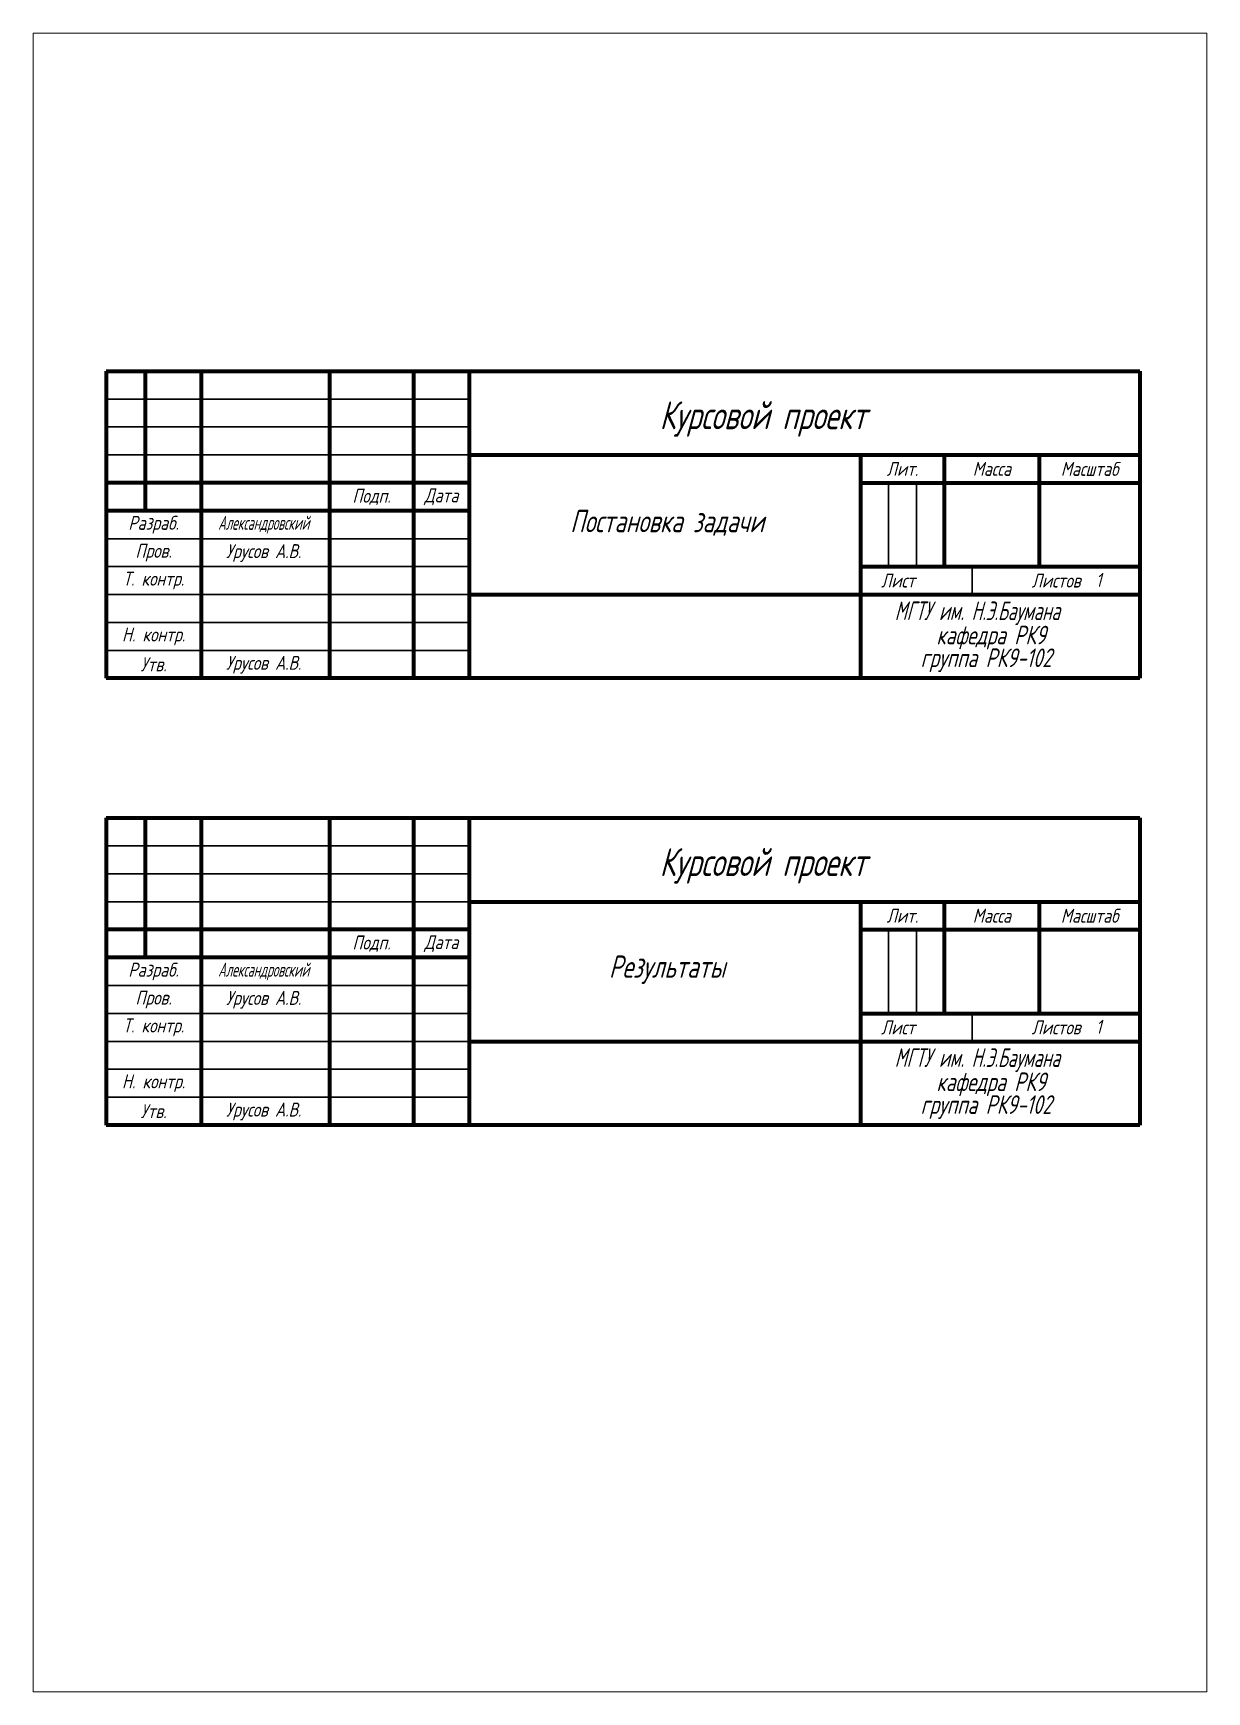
# Model space of a CAD drawing. Header units: millimetres. Extents: x 2644 to 3484, y -1486 to 768.
# Drawn here: x 2644 to 2854, y -1485.7 to -1188.7 of the extents above; entities that cross this region are included whole.
import ezdxf
from ezdxf.enums import TextEntityAlignment as Align

# ---------------------------------------------------------------- set-up
doc = ezdxf.new("R2010")
doc.units = ezdxf.units.MM
doc.layers.get('0').update_dxf_attribs({"lineweight": 30})
doc.layers.add('format', color=7, linetype='Continuous', lineweight=80)
doc.styles.add('стиль1', font='CS_Gost2304.shx', dxfattribs={"width": 0.9, "oblique": 15})

msp = doc.modelspace()

# ---------------------------------------------------------------- texts
at = {"lineweight": 25, "style": 'стиль1', "oblique": 15}
for s, height, width, p in [('Курсовой проект', 5, 0.9, (2756.12, -1259.66)), ('МГТУ им. Н.Э.Баумана', 3.3333, 0.8, (2798.19, -1293.84)), ('кафедра РК9', 3.3333, 0.9, (2805.65, -1298.18)), ('группа РК9-102', 3.3333, 0.9, (2802.82, -1302.25)), ('Курсовой проект', 5, 0.9, (2756.12, -1339.67)), ('МГТУ им. Н.Э.Баумана', 3.3333, 0.8, (2798.19, -1373.85)), ('кафедра РК9', 3.3333, 0.9, (2805.65, -1378.18)), ('группа РК9-102', 3.3333, 0.9, (2802.82, -1382.26))]:
    msp.add_text(s, height=height, dxfattribs=dict(at, width=width)).set_placement(p)
at = {"lineweight": 25, "char_height": 4, "width": 66.1939, "attachment_point": 5, "style": 'стиль1'}
for s, insert in [('{Постановка задачи}', (2757.45, -1276.43)), ('{Результаты}', (2757.45, -1356.43))]:
    msp.add_mtext(s, dxfattribs=dict(at, insert=insert))
at = {"layer": 'format', "lineweight": -3, "style": 'стиль1', "oblique": 15}
for s, p in [('Лит.', (2799.56, -1266.76)), ('Масса', (2815.56, -1266.76)), ('Масштаб', (2833.06, -1266.76)), ('Подп.', (2704.56, -1271.76)), ('Дата', (2717.06, -1271.76)), ('Разраб.', (2665.56, -1276.76)), ('Пров.', (2665.56, -1281.76)), ('Урусов А.В.', (2685.26, -1281.83)), ('Т. контр.', (2665.56, -1286.76)), ('Лист', (2798.77, -1286.76)), ('Листов', (2827.06, -1286.76)), ('1', (2834.67, -1286.65)), ('Н. контр.', (2665.56, -1296.76)), ('Утв.', (2665.56, -1301.76)), ('Урусов А.В.', (2685.26, -1301.83)), ('Лит.', (2799.56, -1346.77)), ('Масса', (2815.56, -1346.77)), ('Масштаб', (2833.06, -1346.77)), ('Подп.', (2704.56, -1351.77)), ('Дата', (2717.06, -1351.77)), ('Разраб.', (2665.56, -1356.77)), ('Пров.', (2665.56, -1361.77)), ('Урусов А.В.', (2685.26, -1361.83)), ('Т. контр.', (2665.56, -1366.77)), ('Лист', (2798.77, -1366.77)), ('Листов', (2827.06, -1366.77)), ('1', (2834.67, -1366.66)), ('Н. контр.', (2665.56, -1376.77)), ('Утв.', (2665.56, -1381.77)), ('Урусов А.В.', (2685.26, -1381.83))]:
    msp.add_text(s, height=2.5, dxfattribs=at).set_placement(p, align=Align.MIDDLE)
at = {"layer": 'format', "lineweight": -3, "style": 'стиль1', "oblique": 15, "width": 0.75}
for p in [(2685.26, -1276.76), (2685.26, -1356.77)]:
    msp.add_text('Александровский', height=2.5, dxfattribs=at).set_placement(p, align=Align.MIDDLE)

# ---------------------------------------------------------------- linework, layer by layer
at = {"lineweight": 0}
for p, q in [((2644.03, -1188.74), (2854.03, -1188.74)), ((2644.03, -1485.74), (2644.03, -1188.74)), ((2854.03, -1188.74), (2854.03, -1485.74)), ((2854.03, -1485.74), (2644.03, -1485.74))]:
    msp.add_line(p, q, dxfattribs=at)
for p, q in [((2722.06, -1254.26), (2657.06, -1254.26)), ((2722.06, -1259.26), (2657.06, -1259.26)), ((2722.06, -1264.26), (2657.06, -1264.26)), ((2797.06, -1269.26), (2797.06, -1284.26)), ((2802.06, -1269.26), (2802.06, -1284.26)), ((2722.06, -1279.26), (2657.06, -1279.26)), ((2722.06, -1284.26), (2657.06, -1284.26)), ((2812.06, -1284.26), (2812.06, -1289.26)), ((2722.06, -1289.26), (2657.06, -1289.26)), ((2722.06, -1294.26), (2657.06, -1294.26)), ((2722.06, -1299.26), (2657.06, -1299.26)), ((2722.06, -1334.27), (2657.06, -1334.27)), ((2722.06, -1339.27), (2657.06, -1339.27)), ((2722.06, -1344.27), (2657.06, -1344.27)), ((2797.06, -1349.27), (2797.06, -1364.27)), ((2802.06, -1349.27), (2802.06, -1364.27)), ((2722.06, -1359.27), (2657.06, -1359.27)), ((2722.06, -1364.27), (2657.06, -1364.27)), ((2812.06, -1364.27), (2812.06, -1369.27)), ((2722.06, -1369.27), (2657.06, -1369.27)), ((2722.06, -1374.27), (2657.06, -1374.27)), ((2722.06, -1379.27), (2657.06, -1379.27))]:
    msp.add_line(p, q)
at = {"layer": 'format'}
for p, q in [((2657.06, -1249.26), (2657.06, -1304.26)), ((2657.06, -1249.26), (2842.06, -1249.26)), ((2664.06, -1249.26), (2664.06, -1274.26)), ((2674.06, -1249.26), (2674.06, -1304.26)), ((2697.06, -1249.26), (2697.06, -1304.26)), ((2712.06, -1249.26), (2712.06, -1304.26)), ((2722.06, -1249.26), (2722.06, -1304.26)), ((2842.06, -1249.26), (2842.06, -1304.26)), ((2722.06, -1264.26), (2842.06, -1264.26)), ((2792.06, -1264.26), (2792.06, -1304.26)), ((2807.06, -1264.26), (2807.06, -1284.26)), ((2824.06, -1264.26), (2824.06, -1284.26)), ((2722.06, -1269.26), (2657.06, -1269.26)), ((2792.06, -1269.26), (2842.06, -1269.26)), ((2722.06, -1274.26), (2657.06, -1274.26)), ((2792.06, -1284.26), (2842.06, -1284.26)), ((2722.06, -1289.26), (2842.06, -1289.26)), ((2842.06, -1304.26), (2657.06, -1304.26)), ((2657.06, -1329.27), (2657.06, -1384.27)), ((2657.06, -1329.27), (2842.06, -1329.27)), ((2664.06, -1329.27), (2664.06, -1354.27)), ((2674.06, -1329.27), (2674.06, -1384.27)), ((2697.06, -1329.27), (2697.06, -1384.27)), ((2712.06, -1329.27), (2712.06, -1384.27)), ((2722.06, -1329.27), (2722.06, -1384.27)), ((2842.06, -1329.27), (2842.06, -1384.27)), ((2722.06, -1344.27), (2842.06, -1344.27)), ((2792.06, -1344.27), (2792.06, -1384.27)), ((2807.06, -1344.27), (2807.06, -1364.27)), ((2824.06, -1344.27), (2824.06, -1364.27)), ((2722.06, -1349.27), (2657.06, -1349.27)), ((2792.06, -1349.27), (2842.06, -1349.27)), ((2722.06, -1354.27), (2657.06, -1354.27)), ((2792.06, -1364.27), (2842.06, -1364.27)), ((2722.06, -1369.27), (2842.06, -1369.27)), ((2842.06, -1384.27), (2657.06, -1384.27))]:
    msp.add_line(p, q, dxfattribs=at)

msp.set_redraw_order([(e.dxf.handle, doc.entitydb.next_handle()) for e in msp.query("TEXT MTEXT ATTDEF DIMENSION ARC_DIMENSION")])  # texts and dimensions are drawn at this point

doc.saveas('drawing.dxf')
